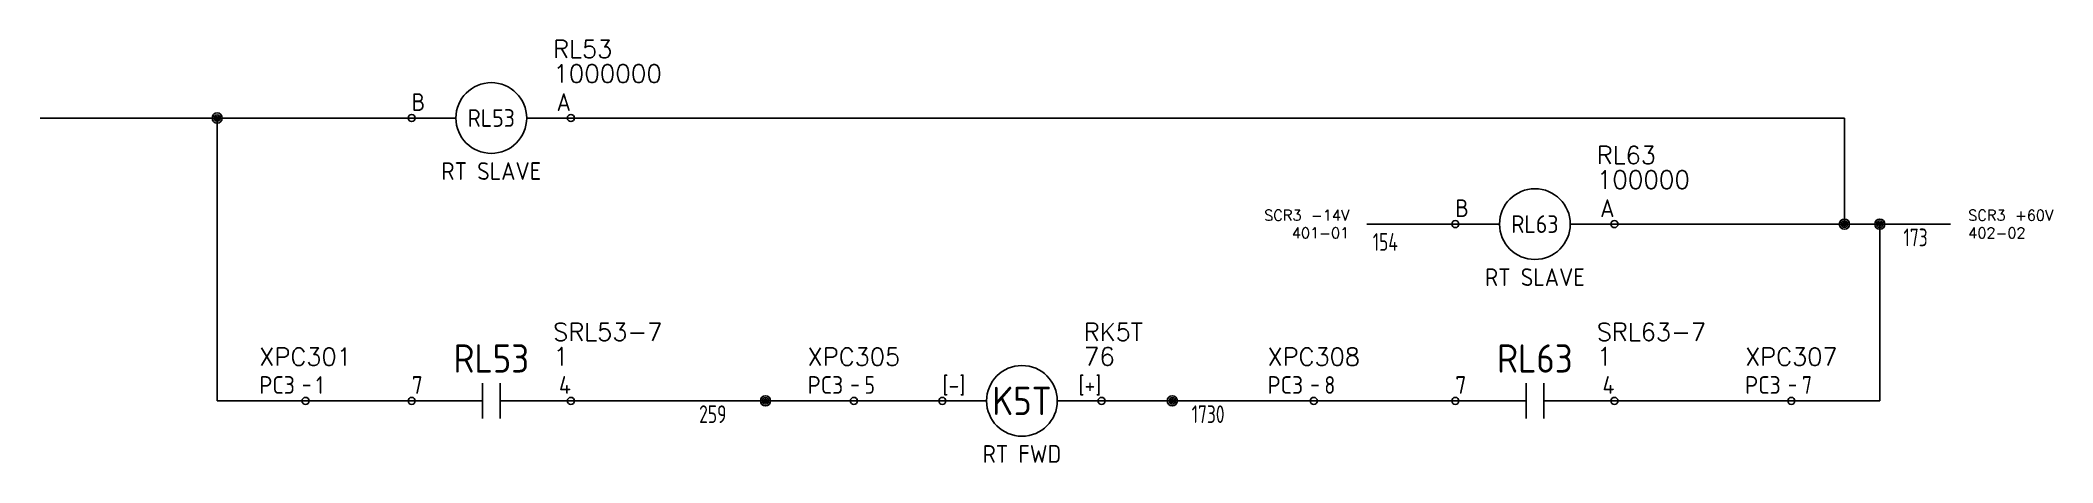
# Model space of a CAD drawing. Header units: millimetres. Extents: x 0 to 2003, y 15 to 1118.
# Drawn here: x 1410 to 1694.4, y 1058.8 to 1118.5 of the extents above; entities that cross this region are included whole.
import ezdxf
from ezdxf.enums import TextEntityAlignment as Align

# ---------------------------------------------------------------- set-up
doc = ezdxf.new("R2010")
doc.units = ezdxf.units.MM
for name, color, linetype in [('NETLIST', 50, 'Continuous'), ('SYMS', 7, 'Continuous'), ('WIREFIXED', 7, 'Continuous'), ('WIRES', 7, 'Continuous')]:
    doc.layers.add(name, color=color, linetype=linetype)
doc.styles.get("Standard").update_dxf_attribs({"font": 'txt.shx', "bigfont": 'gbcbig.shx'})
doc.styles.add('WD_IEC', font='isocp2.shx', dxfattribs={"width": 0.9, "height": 4})

msp = doc.modelspace()

# ---------------------------------------------------------------- texts
at = {"char_height": 1.5}
for s, insert, attachment_point in [('SCR3 -14V 401-01', (1595, 1092.5), 6), ('SCR3 +60V\\P402-02', (1682.5, 1092.5), 4)]:
    msp.add_mtext_dynamic_manual_height_columns(s, width=15, gutter_width=0.5, heights=[0], dxfattribs=dict(at, insert=insert, attachment_point=attachment_point))

# ---------------------------------------------------------------- blocks, each defined once
blk = doc.blocks.new('CONTACTOR-H')
for p, q in [((0, 0), (6.25, 0)), ((16.25, 0), (22.5, 0))]:
    blk.add_line(p, q)
for centre, radius in [((11.25, 0), 5), ((0, 0), 0.5), ((22.5, 0), 0.5)]:
    blk.add_circle(centre, radius)
at = {"style": 'WD_IEC', "flags": 1}
blk.add_attdef('LOC', text='', height=4, dxfattribs=at).set_placement((11.25, 8.5), align=Align.MIDDLE_CENTER)
at = {"style": 'WD_IEC'}
for tag, p, height, flags in [('TERM01', (0, 1), 2.5, 8), ('X4TERM01', (0, 0), 0.64, 1), ('X1TERM02', (22.5, 0), 0.64, 1)]:
    blk.add_attdef(tag, p, '', height=height, dxfattribs=dict(at, flags=flags))
at = {"style": 'WD_IEC', "flags": 8}
blk.add_attdef('TERM02', text='', height=2.5, dxfattribs=at).set_placement((22.5, 1), align=Align.RIGHT)
at = {"style": 'WD_IEC'}
for tag, height, p in [('TAG1', 4, (11.25, 0)), ('DESC1', 2.5, (11.25, -7.5))]:
    blk.add_attdef(tag, text='', height=height, dxfattribs=at).set_placement(p, align=Align.MIDDLE_CENTER)
at = {"layer": 'NETLIST'}
for tag, p, height in [('NETTAG', (20, 8.5), 2.5), ('NETVALUE', (20, 5), 2.56)]:
    blk.add_attdef(tag, p, '', height=height, dxfattribs=at)
blk = doc.blocks.new('CONTACT-NO')
for p, q in [((2.5, 0), (12.5, 0)), ((12.5, -2.5), (12.5, 2.5)), ((15, -2.5), (15, 2.5)), ((15, 0), (25, 0))]:
    blk.add_line(p, q)
for centre in [(2.5, 0), (25, 0)]:
    blk.add_circle(centre, 0.5)
at = {"style": 'WD_IEC', "flags": 1}
blk.add_attdef('LOC', text='', height=4, dxfattribs=at).set_placement((13.75, 11), align=Align.MIDDLE_CENTER)
at = {"style": 'WD_IEC'}
for tag, height, p in [('TAG1', 4, (13.75, 6)), ('DESC1', 2.5, (13.75, -5))]:
    blk.add_attdef(tag, text='', height=height, dxfattribs=at).set_placement(p, align=Align.MIDDLE_CENTER)
for tag, p, height, flags in [('TERM01', (2.5, 1), 2.5, 8), ('X4TERM01', (2.5, 0), 0.64, 1), ('X1TERM02', (25, 0), 0.64, 1)]:
    blk.add_attdef(tag, p, '', height=height, dxfattribs=dict(at, flags=flags))
at = {"style": 'WD_IEC', "flags": 8}
blk.add_attdef('TERM02', text='', height=2.5, dxfattribs=at).set_placement((25, 1), align=Align.RIGHT)
at = {"layer": 'NETLIST'}
for tag, p, height in [('NETTAG', (22.5, 8.5), 2.5), ('NETVALUE', (22.5, 5), 2.56)]:
    blk.add_attdef(tag, p, '', height=height, dxfattribs=at)
blk = doc.blocks.new('WDDOT')
for radius in [0.72, 0.449, 0.223]:
    blk.add_circle((0, 0), radius)
blk = doc.blocks.new('TBH-1')
blk.add_line((-0.33, 2.17), (0.65, 2.17))
blk.add_circle((0, 0), 0.5)
at = {"style": 'WD_IEC', "flags": 1}
blk.add_attdef('LOC', text='', height=4, dxfattribs=at).set_placement((-15, 7.5), align=Align.MIDDLE_LEFT)
at = {"style": 'WD_IEC'}
blk.add_attdef('TAG1', text='', height=2.5, dxfattribs=at).set_placement((-1.5, 1), align=Align.RIGHT)
at = {"style": 'WD_IEC', "width": 0.9}
blk.add_attdef('TERM01', (1.5, 1), '', height=2.5, dxfattribs=at)
at = {"style": 'WD_IEC', "flags": 1}
blk.add_attdef('X1TERM01', (0, 0), '', height=0.5, dxfattribs=at)
at = {"layer": 'NETLIST'}
for tag, p in [('NETTAG', (0, 5)), ('NETVALUE', (0, -2.5))]:
    blk.add_attdef(tag, text='', height=2.5, dxfattribs=at).set_placement(p, align=Align.CENTER)
blk = doc.blocks.new('WD_WNH2')
at = {"linetype": 'Continuous', "style": 'WD_IEC', "width": 0.8}
blk.add_attdef('WIRENO', text='', height=2.5, dxfattribs=at).set_placement((0, 0), align=Align.TOP_CENTER)
at = {"style": 'WD_IEC', "flags": 1}
for tag, p in [('W02USER', (0, -1.21)), ('W03USER', (0, -1.33)), ('W04USER', (0, -1.46)), ('W05USER', (0, -1.58)), ('W06USER', (0, -1.71)), ('W07USER', (0, -1.83)), ('W08USER', (0, -1.96)), ('W09USER', (0, -2.08)), ('W01USER', (0, -1.08)), ('W10USER', (0, -2.21))]:
    blk.add_attdef(tag, text='', height=0.08, dxfattribs=at).set_placement(p, align=Align.CENTER)

# ---------------------------------------------------------------- linework, layer by layer
at = {"layer": 'WIRES'}
for p, q in [((1410, 1107.5), (1462.5, 1107.5)), ((1435, 1067.5), (1435, 1107.5)), ((1485, 1107.5), (1665, 1107.5)), ((1665, 1107.5), (1665, 1092.5)), ((1597.5, 1092.5), (1597.5, 1092.5)), ((1597.5, 1092.5), (1610, 1092.5)), ((1632.5, 1092.5), (1680, 1092.5)), ((1670, 1092.5), (1670, 1067.5)), ((1447.5, 1067.5), (1435, 1067.5)), ((1447.5, 1067.5), (1462.5, 1067.5)), ((1485, 1067.5), (1525, 1067.5)), ((1537.5, 1067.5), (1525, 1067.5)), ((1560, 1067.5), (1590, 1067.5)), ((1610, 1067.5), (1590, 1067.5)), ((1632.5, 1067.5), (1657.5, 1067.5)), ((1670, 1067.5), (1657.5, 1067.5))]:
    msp.add_line(p, q, dxfattribs=at)

# ---------------------------------------------------------------- block references
ref = msp.add_blockref('CONTACTOR-H', (1462.5, 1107.5))
ref.add_attrib('TERM02', 'A', dxfattribs={"height": 2.5, "style": 'WD_IEC'}).set_placement((1485, 1108.5), align=Align.RIGHT)
ref.add_attrib('TERM01', 'B', (1462.5, 1108.5), dxfattribs={"height": 2.5, "style": 'WD_IEC'})
ref.add_attrib('DESC1', 'RT SLAVE', dxfattribs={"height": 2.5, "style": 'WD_IEC'}).set_placement((1473.75, 1100), align=Align.MIDDLE_CENTER)
ref.add_attrib('TAG1', 'RL53', dxfattribs={"height": 2.5, "style": 'WD_IEC'}).set_placement((1473.75, 1107.5), align=Align.MIDDLE_CENTER)
ref.add_attrib('NETVALUE', '1000000', (1482.5, 1112.5), dxfattribs={"layer": 'NETLIST', "height": 2.56})
ref.add_attrib('NETTAG', 'RL53', (1482.5, 1116), dxfattribs={"layer": 'NETLIST', "height": 2.5})
ref = msp.add_blockref('CONTACTOR-H', (1610, 1092.5))
ref.add_attrib('TERM02', 'A', dxfattribs={"height": 2.5, "style": 'WD_IEC'}).set_placement((1632.5, 1093.5), align=Align.RIGHT)
ref.add_attrib('TERM01', 'B', (1610, 1093.5), dxfattribs={"height": 2.5, "style": 'WD_IEC'})
ref.add_attrib('DESC1', 'RT SLAVE', dxfattribs={"height": 2.5, "style": 'WD_IEC'}).set_placement((1621.25, 1085), align=Align.MIDDLE_CENTER)
ref.add_attrib('TAG1', 'RL63', dxfattribs={"height": 2.5, "style": 'WD_IEC'}).set_placement((1621.25, 1092.5), align=Align.MIDDLE_CENTER)
ref.add_attrib('NETVALUE', '100000', (1630, 1097.5), dxfattribs={"layer": 'NETLIST', "height": 2.56})
ref.add_attrib('NETTAG', 'RL63', (1630, 1101), dxfattribs={"layer": 'NETLIST', "height": 2.5})
ref = msp.add_blockref('CONTACT-NO', (1460, 1067.5))
ref.add_attrib('NETTAG', 'SRL53-7', (1482.5, 1076), dxfattribs={"layer": 'NETLIST', "height": 2.5})
ref.add_attrib('NETVALUE', '1', (1482.5, 1072.5), dxfattribs={"layer": 'NETLIST', "height": 2.56})
ref.add_attrib('TAG1', 'RL53', dxfattribs={"height": 4, "style": 'WD_IEC'}).set_placement((1473.75, 1073.5), align=Align.MIDDLE_CENTER)
ref.add_attrib('TERM01', '7', (1462.5, 1068.5), dxfattribs={"height": 2.5, "style": 'WD_IEC'})
ref.add_attrib('TERM02', '4', dxfattribs={"height": 2.5, "style": 'WD_IEC'}).set_placement((1485, 1068.5), align=Align.RIGHT)
ref = msp.add_blockref('CONTACTOR-H', (1537.5, 1067.5))
ref.add_attrib('TERM02', '[+]', dxfattribs={"height": 2.5, "style": 'WD_IEC'}).set_placement((1560, 1068.5), align=Align.RIGHT)
ref.add_attrib('TERM01', '[-]', (1537.5, 1068.5), dxfattribs={"height": 2.5, "style": 'WD_IEC'})
ref.add_attrib('DESC1', 'RT FWD', dxfattribs={"height": 2.5, "style": 'WD_IEC'}).set_placement((1548.75, 1060), align=Align.MIDDLE_CENTER)
ref.add_attrib('TAG1', 'K5T', dxfattribs={"height": 4, "style": 'WD_IEC'}).set_placement((1548.75, 1067.5), align=Align.MIDDLE_CENTER)
ref.add_attrib('NETVALUE', '76', (1557.5, 1072.5), dxfattribs={"layer": 'NETLIST', "height": 2.56})
ref.add_attrib('NETTAG', 'RK5T', (1557.5, 1076), dxfattribs={"layer": 'NETLIST', "height": 2.5})
ref = msp.add_blockref('CONTACT-NO', (1607.5, 1067.5))
ref.add_attrib('NETTAG', 'SRL63-7', (1630, 1076), dxfattribs={"layer": 'NETLIST', "height": 2.5})
ref.add_attrib('NETVALUE', '1', (1630, 1072.5), dxfattribs={"layer": 'NETLIST', "height": 2.56})
ref.add_attrib('TAG1', 'RL63', dxfattribs={"height": 4, "style": 'WD_IEC'}).set_placement((1621.25, 1073.5), align=Align.MIDDLE_CENTER)
ref.add_attrib('TERM01', '7', (1610, 1068.5), dxfattribs={"height": 2.5, "style": 'WD_IEC'})
ref.add_attrib('TERM02', '4', dxfattribs={"height": 2.5, "style": 'WD_IEC'}).set_placement((1632.5, 1068.5), align=Align.RIGHT)
for p, values in [((1447.5, 1067.5), {'TAG1': 'PC3', 'TERM01': '1', 'NETTAG': 'XPC301'}), ((1525, 1067.5), {'TAG1': 'PC3', 'TERM01': '5', 'NETTAG': 'XPC305'}), ((1590, 1067.5), {'TAG1': 'PC3', 'TERM01': '8', 'NETTAG': 'XPC308'}), ((1657.5, 1067.5), {'TAG1': 'PC3', 'TERM01': '7', 'NETTAG': 'XPC307'})]:
    msp.add_blockref('TBH-1', p).add_auto_attribs(values)
at = {"layer": 'SYMS'}
for p in [(1435, 1107.5), (1665, 1092.5), (1670, 1092.5), (1512.5, 1067.5), (1570, 1067.5)]:
    msp.add_blockref('WDDOT', p, dxfattribs=at)
at = {"layer": 'WIREFIXED'}
ref = msp.add_blockref('WD_WNH2', (1600, 1092.5), dxfattribs=at)
ref.add_attrib('WIRENOF', '154', dxfattribs={"linetype": 'Continuous', "height": 2.5, "style": 'WD_IEC', "width": 0.8}).set_placement((1600.11, 1091.23), align=Align.TOP_CENTER)
ref = msp.add_blockref('WD_WNH2', (1675, 1092.5), dxfattribs=at)
ref.add_attrib('WIRENOF', '173', dxfattribs={"linetype": 'Continuous', "height": 2.5, "style": 'WD_IEC', "width": 0.8}).set_placement((1675.06, 1091.87), align=Align.TOP_CENTER)
ref = msp.add_blockref('WD_WNH2', (1505, 1067.5), dxfattribs=at)
ref.add_attrib('WIRENOF', '259', dxfattribs={"linetype": 'Continuous', "height": 2.5, "style": 'WD_IEC', "width": 0.8}).set_placement((1505.06, 1066.87), align=Align.TOP_CENTER)
ref = msp.add_blockref('WD_WNH2', (1575, 1067.5), dxfattribs=at)
ref.add_attrib('WIRENOF', '1730', dxfattribs={"linetype": 'Continuous', "height": 2.5, "style": 'WD_IEC', "width": 0.8}).set_placement((1575.06, 1066.87), align=Align.TOP_CENTER)

msp.set_redraw_order([(e.dxf.handle, doc.entitydb.next_handle()) for e in msp.query("TEXT MTEXT ATTDEF DIMENSION ARC_DIMENSION")])  # texts and dimensions are drawn at this point

doc.saveas('drawing.dxf')
